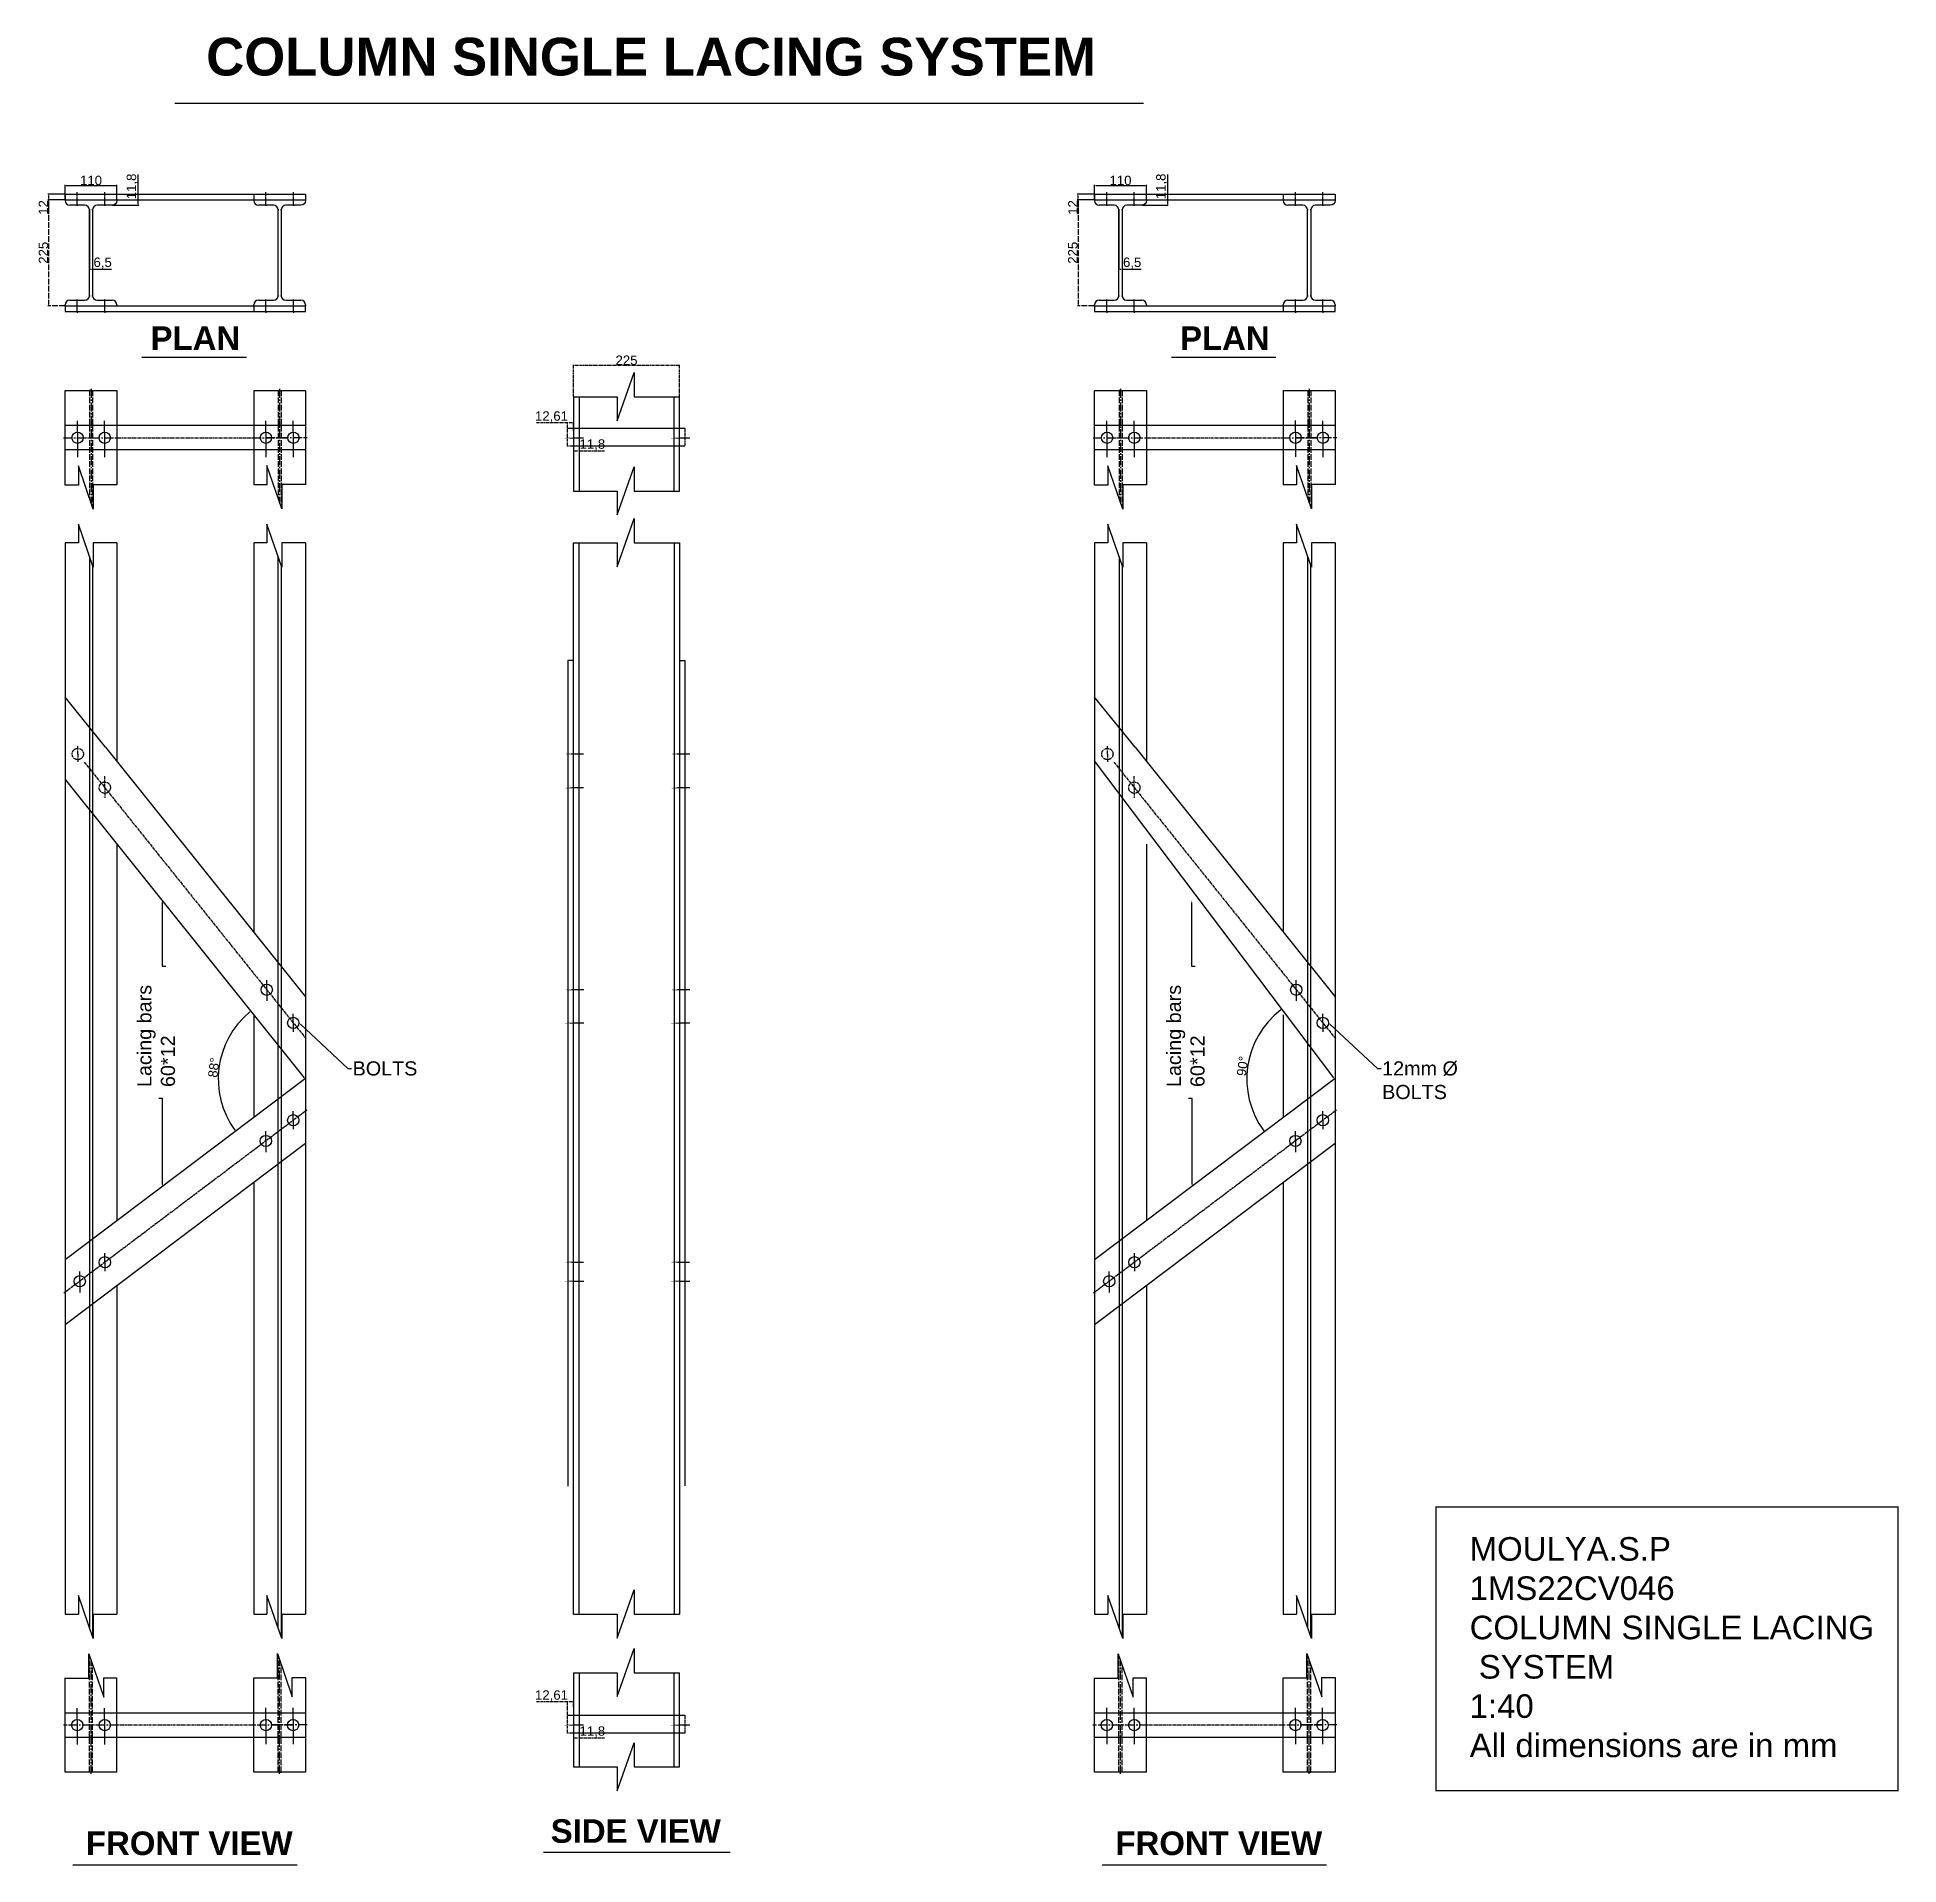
# Model space of a CAD drawing. Header units: millimetres. Extents: x 8616 to 52725, y 6697 to 10698.
# Drawn here: x 21785 to 25734, y 6697 to 10573 of the extents above; entities that cross this region are included whole.
import ezdxf
from ezdxf import colors
from ezdxf.entities.mleader import LeaderData, LeaderLine
from ezdxf.math import Vec2, Vec3

# ---------------------------------------------------------------- set-up
doc = ezdxf.new("R2010")
doc.units = ezdxf.units.MM
for name, pattern in [('ACAD_ISO02W100', [15, 12, -3]), ('CENTER', [50.8, 31.75, -6.35, 6.35, -6.35]), ('CENTER2', [28.575, 19.05, -3.175, 3.175, -3.175])]:
    doc.linetypes.add(name, pattern=pattern)
doc.layers.add('BEAM', color=255, linetype='Continuous')
doc.styles.get("Standard").update_dxf_attribs({"font": 'arial.ttf'})
doc.dimstyles.new('ISO-25', dxfattribs={"dimtxt": 20, "dimasz": 2.5, "dimexe": 1.25, "dimexo": 0.625, "dimtad": 1, "dimtxsty": 'Standard', "dimcen": 2.5, "dimadec": 0, "dimazin": 0, "dimtfac": 1, "dimtmove": 0, "dimatfit": 3, "dimfxl": 1, "dimarcsym": 0})

msp = doc.modelspace()

# ---------------------------------------------------------------- texts
at = {"ltscale": 0.8, "insert": (22143.705, 10572.076), "char_height": 80, "attachment_point": 1}
msp.add_mtext_dynamic_manual_height_columns('{\\fArial|b1|i0|c0|p34;COLUMN SINGLE LACING SYSTEM }', width=3619.00866, gutter_width=12.5, heights=[0], dxfattribs=at)
at = {"ltscale": 0.2, "char_height": 50, "attachment_point": 1}
for s, insert in [('{\\fArial|b1|i0|c0|p34;PLAN}', (22025.695, 9959.999)), ('{\\fArial|b1|i0|c0|p34;PLAN}', (24209.283, 9959.999)), ('{\\fArial|b1|i0|c0|p34;SIDE VIEW}', (22874.481, 6793.405)), ('{\\fArial|b1|i0|c0|p34;FRONT VIEW}', (21888.551, 6767.46)), ('{\\fArial|b1|i0|c0|p34;FRONT VIEW}', (24072.277, 6767.46))]:
    msp.add_mtext_dynamic_manual_height_columns(s, width=732.18672, gutter_width=12.5, heights=[0], dxfattribs=dict(at, insert=insert))
at = {"linetype": 'CENTER', "ltscale": 0.2, "char_height": 30, "attachment_point": 1, "rotation": 90}
for insert in [(21997.511, 8346.493), (24181.237, 8346.493)]:
    msp.add_mtext_dynamic_manual_height_columns('Lacing bars 60*12', width=284.00942, gutter_width=12.5, heights=[0], dxfattribs=dict(at, insert=insert))
at = {"layer": 'BEAM', "color": 18, "lineweight": 0, "true_color": 0x000000, "insert": (24823.58, 7391.859), "char_height": 50, "attachment_point": 1}
msp.add_mtext_dynamic_manual_height_columns('{\\C0;MOULYA.S.P\\P1MS22CV046\\PCOLUMN SINGLE LACING\\P SYSTEM\\P1:40\\PAll dimensions are in mm}', width=2028.33524, gutter_width=50, heights=[0], dxfattribs=at)

# ---------------------------------------------------------------- blocks, each defined once
blk = doc.blocks.new('*D54')
at = {"color": 0, "linetype": 'ACAD_ISO02W100', "lineweight": -2, "transparency": 16777216}
for p, q in [((21843.8, 10228.6), (21808, 10228.6)), ((21809.3, 10226.1), (21809.3, 10006.1)), ((21843.8, 10003.6), (21808, 10003.6))]:
    blk.add_line(p, q, dxfattribs=at)
at = {"color": 0, "linetype": 'ACAD_ISO02W100', "transparency": 16777216}
for points in [[(21808.9, 10226.1), (21809.7, 10226.1), (21809.3, 10228.6)], [(21808.9, 10006.1), (21809.7, 10006.1), (21809.3, 10003.6)]]:
    blk.add_solid(points, dxfattribs=at)
at = {"layer": 'Defpoints', "color": 0, "linetype": 'ACAD_ISO02W100', "transparency": 16777216}
for p in [(21844.4, 10228.6), (21809.3, 10003.6), (21844.4, 10003.6)]:
    blk.add_point(p, dxfattribs=at)
at = {"color": 0, "linetype": 'ACAD_ISO02W100', "transparency": 16777216, "insert": (21798.5, 10116.1), "char_height": 20, "attachment_point": 5, "rotation": 90}
blk.add_mtext('225', dxfattribs=at)
blk = doc.blocks.new('*D55')
at = {"color": 0, "lineweight": -2, "ltscale": 0.2, "transparency": 16777216}
for p, q in [((21844.4, 10229.2), (21844.4, 10259.9)), ((21846.9, 10258.6), (21951.9, 10258.6)), ((21954.4, 10229.2), (21954.4, 10259.9))]:
    blk.add_line(p, q, dxfattribs=at)
at = {"color": 0, "ltscale": 0.2, "transparency": 16777216}
for points in [[(21846.9, 10259), (21846.9, 10258.2), (21844.4, 10258.6)], [(21951.9, 10259), (21951.9, 10258.2), (21954.4, 10258.6)]]:
    blk.add_solid(points, dxfattribs=at)
at = {"layer": 'Defpoints', "color": 0, "ltscale": 0.2, "transparency": 16777216}
for p in [(21844.4, 10228.6), (21954.4, 10258.6), (21954.4, 10228.6)]:
    blk.add_point(p, dxfattribs=at)
at = {"color": 0, "ltscale": 0.2, "transparency": 16777216, "insert": (21899.4, 10269.4), "char_height": 20, "attachment_point": 5}
blk.add_mtext('110', dxfattribs=at)
blk = doc.blocks.new('*D56')
at = {"color": 0, "lineweight": -2, "ltscale": 0.2, "transparency": 16777216}
for p, q in [((21843.8, 10240.4), (21807.8, 10240.4)), ((21843.8, 10228.6), (21807.8, 10228.6)), ((21809.1, 10237.9), (21809.1, 10231.1)), ((21809.1, 10228.6), (21809.1, 10198.3))]:
    blk.add_line(p, q, dxfattribs=at)
at = {"color": 0, "ltscale": 0.2, "transparency": 16777216}
for points in [[(21808.7, 10237.9), (21809.5, 10237.9), (21809.1, 10240.4)], [(21808.7, 10231.1), (21809.5, 10231.1), (21809.1, 10228.6)]]:
    blk.add_solid(points, dxfattribs=at)
at = {"layer": 'Defpoints', "color": 0, "ltscale": 0.2, "transparency": 16777216}
for p in [(21809.1, 10228.6), (21844.4, 10240.4), (21844.4, 10228.6)]:
    blk.add_point(p, dxfattribs=at)
at = {"color": 0, "ltscale": 0.2, "transparency": 16777216, "insert": (21798.4, 10212.2), "char_height": 20, "attachment_point": 5, "rotation": 90}
blk.add_mtext('12', dxfattribs=at)
blk = doc.blocks.new('*D57')
at = {"color": 0, "lineweight": -2, "ltscale": 0.2, "transparency": 16777216}
for p, q in [((21999.6, 10228.6), (21999.6, 10282.4)), ((21945.1, 10228.6), (22000.8, 10228.6)), ((21945.1, 10216.8), (22000.8, 10216.8)), ((21999.6, 10219.3), (21999.6, 10226.1))]:
    blk.add_line(p, q, dxfattribs=at)
at = {"color": 0, "ltscale": 0.2, "transparency": 16777216}
for points in [[(21999.2, 10226.1), (22000, 10226.1), (21999.6, 10228.6)], [(21999.2, 10219.3), (22000, 10219.3), (21999.6, 10216.8)]]:
    blk.add_solid(points, dxfattribs=at)
at = {"layer": 'Defpoints', "color": 0, "ltscale": 0.2, "transparency": 16777216}
for p in [(21944.4, 10228.6), (21999.6, 10228.6), (21944.4, 10216.8)]:
    blk.add_point(p, dxfattribs=at)
at = {"color": 0, "ltscale": 0.2, "transparency": 16777216, "insert": (21986.9, 10256.8), "char_height": 20, "attachment_point": 5, "rotation": 90}
blk.add_mtext('11,8', dxfattribs=at)
blk = doc.blocks.new('*D58')
at = {"color": 0, "lineweight": -2, "ltscale": 0.2, "transparency": 16777216}
for p, q in [((21896.2, 10206.2), (21896.2, 10080.2)), ((21902.7, 10206.2), (21902.7, 10080.2)), ((21898.7, 10081.4), (21900.2, 10081.4)), ((21902.7, 10081.4), (21943.1, 10081.4))]:
    blk.add_line(p, q, dxfattribs=at)
at = {"color": 0, "ltscale": 0.2, "transparency": 16777216}
for points in [[(21898.7, 10081.9), (21898.7, 10081), (21896.2, 10081.4)], [(21900.2, 10081.9), (21900.2, 10081), (21902.7, 10081.4)]]:
    blk.add_solid(points, dxfattribs=at)
at = {"layer": 'Defpoints', "color": 0, "ltscale": 0.2, "transparency": 16777216}
for p in [(21896.2, 10206.8), (21902.7, 10206.8), (21902.7, 10081.4)]:
    blk.add_point(p, dxfattribs=at)
at = {"color": 0, "ltscale": 0.2, "transparency": 16777216, "insert": (21924.1, 10094.1), "char_height": 20, "attachment_point": 5}
blk.add_mtext('6,5', dxfattribs=at)
blk = doc.blocks.new('*U59')
at = {"color": 0, "linetype": 'CENTER2', "transparency": 16777216}
blk.add_line((0, 103.5), (0, -136.8), dxfattribs=at)
blk = doc.blocks.new('*U60')
at = {"color": 0, "linetype": 'CENTER2', "transparency": 16777216}
blk.add_line((0, 103.7), (0, -137.6), dxfattribs=at)
blk = doc.blocks.new('*U61')
at = {"color": 0, "linetype": 'CENTER2', "transparency": 16777216}
blk.add_line((-38, 0), (38, 0), dxfattribs=at)
blk = doc.blocks.new('*U62')
at = {"color": 0, "linetype": 'CENTER2', "transparency": 16777216}
blk.add_line((-43.6, 0), (43.6, 0), dxfattribs=at)
blk = doc.blocks.new('*U63')
at = {"color": 0, "linetype": 'CENTER2', "transparency": 16777216}
blk.add_line((-38, 0), (38, 0), dxfattribs=at)
blk = doc.blocks.new('*U64')
at = {"color": 0, "linetype": 'CENTER2', "transparency": 16777216}
blk.add_line((-43.6, 0), (43.6, 0), dxfattribs=at)
blk = doc.blocks.new('*D65')
at = {"color": 0, "lineweight": -2, "ltscale": 0.2, "transparency": 16777216}
blk.add_arc((22353.3, 8363.6), 184.1, 129.4847, 216.222, dxfattribs=at)
at = {"color": 0, "ltscale": 0.2, "transparency": 16777216}
for points in [[(22236, 8506), (22236.5, 8505.4), (22238.2, 8507.3)], [(22205.1, 8255), (22204.5, 8254.5), (22206.3, 8252.8)]]:
    blk.add_solid(points, dxfattribs=at)
at = {"layer": 'Defpoints', "color": 0, "ltscale": 0.2, "transparency": 16777216}
for p in [(21844.4, 8998.6), (22182.5, 8432.1), (22351.5, 8365.9), (22354.4, 8364.4), (21844.4, 7980.1)]:
    blk.add_point(p, dxfattribs=at)
at = {"color": 0, "ltscale": 0.2, "transparency": 16777216, "insert": (22159.9, 8387.8), "char_height": 20, "attachment_point": 5, "rotation": 82.8533}
blk.add_mtext('88°', dxfattribs=at)
blk = doc.blocks.new('*U66')
at = {"color": 0, "linetype": 'CENTER2', "ltscale": 0.2, "transparency": 16777216}
blk.add_line((257.8, 194.3), (-257.8, -194.3), dxfattribs=at)
blk = doc.blocks.new('*U67')
at = {"color": 0, "linetype": 'CENTER2', "ltscale": 0.3, "transparency": 16777216}
blk.add_line((-235, 293.2), (235, -293.2), dxfattribs=at)
blk = doc.blocks.new('*U72')
at = {"color": 0, "linetype": 'CENTER2', "transparency": 16777216}
blk.add_line((0, -103.5), (0, 136.8), dxfattribs=at)
blk = doc.blocks.new('*U73')
at = {"color": 0, "linetype": 'CENTER2', "transparency": 16777216}
blk.add_line((0, -103.7), (0, 137.6), dxfattribs=at)
blk = doc.blocks.new('*U68')
at = {"color": 0, "linetype": 'CENTER2', "transparency": 16777216}
blk.add_line((38, 0), (-38, 0), dxfattribs=at)
blk = doc.blocks.new('*U69')
at = {"color": 0, "linetype": 'CENTER2', "transparency": 16777216}
blk.add_line((43.6, 0), (-43.6, 0), dxfattribs=at)
blk = doc.blocks.new('*U70')
at = {"color": 0, "linetype": 'CENTER2', "transparency": 16777216}
blk.add_line((38, 0), (-38, 0), dxfattribs=at)
blk = doc.blocks.new('*U71')
at = {"color": 0, "linetype": 'CENTER2', "transparency": 16777216}
blk.add_line((43.6, 0), (-43.6, 0), dxfattribs=at)
blk = doc.blocks.new('*U78')
at = {"color": 0, "linetype": 'CENTER2', "transparency": 16777216}
blk.add_line((0, 103.5), (0, -136.8), dxfattribs=at)
blk = doc.blocks.new('*U79')
at = {"color": 0, "linetype": 'CENTER2', "transparency": 16777216}
blk.add_line((0, 103.7), (0, -137.6), dxfattribs=at)
blk = doc.blocks.new('*U74')
at = {"color": 0, "linetype": 'CENTER2', "transparency": 16777216}
blk.add_line((-38, 0), (38, 0), dxfattribs=at)
blk = doc.blocks.new('*U75')
at = {"color": 0, "linetype": 'CENTER2', "transparency": 16777216}
blk.add_line((-43.6, 0), (43.6, 0), dxfattribs=at)
blk = doc.blocks.new('*U76')
at = {"color": 0, "linetype": 'CENTER2', "transparency": 16777216}
blk.add_line((-38, 0), (38, 0), dxfattribs=at)
blk = doc.blocks.new('*U77')
at = {"color": 0, "linetype": 'CENTER2', "transparency": 16777216}
blk.add_line((-43.6, 0), (43.6, 0), dxfattribs=at)
blk = doc.blocks.new('*U80')
at = {"color": 0, "linetype": 'CENTER2', "ltscale": 0.2, "transparency": 16777216}
blk.add_line((257.8, 194.3), (-257.8, -194.3), dxfattribs=at)
blk = doc.blocks.new('*U81')
at = {"color": 0, "linetype": 'CENTER2', "ltscale": 0.3, "transparency": 16777216}
blk.add_line((-235, 293.2), (235, -293.2), dxfattribs=at)
blk = doc.blocks.new('*U86')
at = {"color": 0, "linetype": 'CENTER2', "transparency": 16777216}
blk.add_line((0, -103.5), (0, 136.8), dxfattribs=at)
blk = doc.blocks.new('*U87')
at = {"color": 0, "linetype": 'CENTER2', "transparency": 16777216}
blk.add_line((0, -103.7), (0, 137.6), dxfattribs=at)
blk = doc.blocks.new('*U82')
at = {"color": 0, "linetype": 'CENTER2', "transparency": 16777216}
blk.add_line((38, 0), (-38, 0), dxfattribs=at)
blk = doc.blocks.new('*U83')
at = {"color": 0, "linetype": 'CENTER2', "transparency": 16777216}
blk.add_line((43.6, 0), (-43.6, 0), dxfattribs=at)
blk = doc.blocks.new('*U84')
at = {"color": 0, "linetype": 'CENTER2', "transparency": 16777216}
blk.add_line((38, 0), (-38, 0), dxfattribs=at)
blk = doc.blocks.new('*U85')
at = {"color": 0, "linetype": 'CENTER2', "transparency": 16777216}
blk.add_line((43.6, 0), (-43.6, 0), dxfattribs=at)
blk = doc.blocks.new('*D90')
at = {"color": 0, "linetype": 'ACAD_ISO02W100', "lineweight": -2, "transparency": 16777216}
for p, q in [((24027.4, 10228.6), (23991.6, 10228.6)), ((23992.9, 10226.1), (23992.9, 10006.1)), ((24027.4, 10003.6), (23991.6, 10003.6))]:
    blk.add_line(p, q, dxfattribs=at)
at = {"color": 0, "linetype": 'ACAD_ISO02W100', "transparency": 16777216}
for points in [[(23992.5, 10226.1), (23993.3, 10226.1), (23992.9, 10228.6)], [(23992.5, 10006.1), (23993.3, 10006.1), (23992.9, 10003.6)]]:
    blk.add_solid(points, dxfattribs=at)
at = {"layer": 'Defpoints', "color": 0, "linetype": 'ACAD_ISO02W100', "transparency": 16777216}
for p in [(24028, 10228.6), (23992.9, 10003.6), (24028, 10003.6)]:
    blk.add_point(p, dxfattribs=at)
at = {"color": 0, "linetype": 'ACAD_ISO02W100', "transparency": 16777216, "insert": (23982, 10116.1), "char_height": 20, "attachment_point": 5, "rotation": 90}
blk.add_mtext('225', dxfattribs=at)
blk = doc.blocks.new('*D91')
at = {"color": 0, "lineweight": -2, "ltscale": 0.2, "transparency": 16777216}
for p, q in [((24028, 10229.2), (24028, 10259.9)), ((24030.5, 10258.6), (24135.5, 10258.6)), ((24138, 10229.2), (24138, 10259.9))]:
    blk.add_line(p, q, dxfattribs=at)
at = {"color": 0, "ltscale": 0.2, "transparency": 16777216}
for points in [[(24030.5, 10259), (24030.5, 10258.2), (24028, 10258.6)], [(24135.5, 10259), (24135.5, 10258.2), (24138, 10258.6)]]:
    blk.add_solid(points, dxfattribs=at)
at = {"layer": 'Defpoints', "color": 0, "ltscale": 0.2, "transparency": 16777216}
for p in [(24028, 10228.6), (24138, 10258.6), (24138, 10228.6)]:
    blk.add_point(p, dxfattribs=at)
at = {"color": 0, "ltscale": 0.2, "transparency": 16777216, "insert": (24083, 10269.4), "char_height": 20, "attachment_point": 5}
blk.add_mtext('110', dxfattribs=at)
blk = doc.blocks.new('*D92')
at = {"color": 0, "lineweight": -2, "ltscale": 0.2, "transparency": 16777216}
for p, q in [((24027.4, 10240.4), (23991.4, 10240.4)), ((24027.4, 10228.6), (23991.4, 10228.6)), ((23992.7, 10237.9), (23992.7, 10231.1)), ((23992.7, 10228.6), (23992.7, 10198.3))]:
    blk.add_line(p, q, dxfattribs=at)
at = {"color": 0, "ltscale": 0.2, "transparency": 16777216}
for points in [[(23992.3, 10237.9), (23993.1, 10237.9), (23992.7, 10240.4)], [(23992.3, 10231.1), (23993.1, 10231.1), (23992.7, 10228.6)]]:
    blk.add_solid(points, dxfattribs=at)
at = {"layer": 'Defpoints', "color": 0, "ltscale": 0.2, "transparency": 16777216}
for p in [(23992.7, 10228.6), (24028, 10240.4), (24028, 10228.6)]:
    blk.add_point(p, dxfattribs=at)
at = {"color": 0, "ltscale": 0.2, "transparency": 16777216, "insert": (23982, 10212.2), "char_height": 20, "attachment_point": 5, "rotation": 90}
blk.add_mtext('12', dxfattribs=at)
blk = doc.blocks.new('*D88')
at = {"color": 0, "lineweight": -2, "ltscale": 0.2, "transparency": 16777216}
for p, q in [((24183.2, 10228.6), (24183.2, 10282.4)), ((24128.6, 10228.6), (24184.4, 10228.6)), ((24128.6, 10216.8), (24184.4, 10216.8)), ((24183.2, 10219.3), (24183.2, 10226.1))]:
    blk.add_line(p, q, dxfattribs=at)
at = {"color": 0, "ltscale": 0.2, "transparency": 16777216}
for points in [[(24182.7, 10226.1), (24183.6, 10226.1), (24183.2, 10228.6)], [(24182.7, 10219.3), (24183.6, 10219.3), (24183.2, 10216.8)]]:
    blk.add_solid(points, dxfattribs=at)
at = {"layer": 'Defpoints', "color": 0, "ltscale": 0.2, "transparency": 16777216}
for p in [(24128, 10228.6), (24183.2, 10228.6), (24128, 10216.8)]:
    blk.add_point(p, dxfattribs=at)
at = {"color": 0, "ltscale": 0.2, "transparency": 16777216, "insert": (24170.5, 10256.8), "char_height": 20, "attachment_point": 5, "rotation": 90}
blk.add_mtext('11,8', dxfattribs=at)
blk = doc.blocks.new('*D89')
at = {"color": 0, "lineweight": -2, "ltscale": 0.2, "transparency": 16777216}
for p, q in [((24079.8, 10206.2), (24079.8, 10080.2)), ((24086.3, 10206.2), (24086.3, 10080.2)), ((24082.3, 10081.4), (24083.8, 10081.4)), ((24086.3, 10081.4), (24126.7, 10081.4))]:
    blk.add_line(p, q, dxfattribs=at)
at = {"color": 0, "ltscale": 0.2, "transparency": 16777216}
for points in [[(24082.3, 10081.9), (24082.3, 10081), (24079.8, 10081.4)], [(24083.8, 10081.9), (24083.8, 10081), (24086.3, 10081.4)]]:
    blk.add_solid(points, dxfattribs=at)
at = {"layer": 'Defpoints', "color": 0, "ltscale": 0.2, "transparency": 16777216}
for p in [(24079.8, 10206.8), (24086.3, 10206.8), (24086.3, 10081.4)]:
    blk.add_point(p, dxfattribs=at)
at = {"color": 0, "ltscale": 0.2, "transparency": 16777216, "insert": (24107.7, 10094.1), "char_height": 20, "attachment_point": 5}
blk.add_mtext('6,5', dxfattribs=at)
blk = doc.blocks.new('*D93')
at = {"color": 0, "lineweight": -2, "ltscale": 0.2, "transparency": 16777216}
blk.add_arc((24537, 8363.5), 186.1, 127.7699, 216.2301, dxfattribs=at)
at = {"color": 0, "ltscale": 0.2, "transparency": 16777216}
for points in [[(24422.8, 8510.9), (24423.3, 8510.3), (24425, 8512.1)], [(24387.2, 8253.8), (24386.6, 8253.3), (24388.4, 8251.6)]]:
    blk.add_solid(points, dxfattribs=at)
at = {"layer": 'Defpoints', "color": 0, "ltscale": 0.2, "transparency": 16777216}
for p in [(24028.2, 9038.8), (24365.7, 8436.2), (24535.2, 8365.9), (24538.2, 8364.4), (24028.2, 7980.1)]:
    blk.add_point(p, dxfattribs=at)
at = {"color": 0, "ltscale": 0.2, "transparency": 16777216, "insert": (24342, 8390.9), "char_height": 20, "attachment_point": 5, "rotation": 82}
blk.add_mtext('90°', dxfattribs=at)
blk = doc.blocks.new('*D94')
at = {"color": 0, "linetype": 'CENTER', "lineweight": -2, "ltscale": 0.2, "transparency": 16777216}
for p, q in [((22922.7, 7013.9), (22922.7, 6964.8)), ((22934.5, 7013.9), (22934.5, 6964.8)), ((22925.2, 6966), (22932, 6966)), ((22934.5, 6966), (22988.4, 6966))]:
    blk.add_line(p, q, dxfattribs=at)
at = {"color": 0, "linetype": 'CENTER', "ltscale": 0.2, "transparency": 16777216}
for points in [[(22925.2, 6966.4), (22925.2, 6965.6), (22922.7, 6966)], [(22932, 6966.4), (22932, 6965.6), (22934.5, 6966)]]:
    blk.add_solid(points, dxfattribs=at)
at = {"layer": 'Defpoints', "color": 0, "linetype": 'CENTER', "ltscale": 0.2, "transparency": 16777216}
for p in [(22922.7, 7014.5), (22934.5, 7014.5), (22934.5, 6966)]:
    blk.add_point(p, dxfattribs=at)
at = {"color": 0, "linetype": 'CENTER', "ltscale": 0.2, "transparency": 16777216, "insert": (22962.7, 6978.7), "char_height": 20, "attachment_point": 5}
blk.add_mtext('11,8', dxfattribs=at)
blk = doc.blocks.new('*D95')
at = {"color": 0, "linetype": 'CENTER', "lineweight": -2, "ltscale": 0.2, "transparency": 16777216}
for p, q in [((22910.1, 7042.4), (22844.6, 7042.4)), ((22910.1, 7015.1), (22910.1, 7043.6)), ((22920.2, 7042.4), (22912.6, 7042.4)), ((22922.7, 7032), (22922.7, 7043.6))]:
    blk.add_line(p, q, dxfattribs=at)
at = {"color": 0, "linetype": 'CENTER', "ltscale": 0.2, "transparency": 16777216}
for points in [[(22912.6, 7042.8), (22912.6, 7042), (22910.1, 7042.4)], [(22920.2, 7042.8), (22920.2, 7042), (22922.7, 7042.4)]]:
    blk.add_solid(points, dxfattribs=at)
at = {"layer": 'Defpoints', "color": 0, "linetype": 'CENTER', "ltscale": 0.2, "transparency": 16777216}
for p in [(22910.1, 7042.4), (22922.7, 7031.3), (22910.1, 7014.5)]:
    blk.add_point(p, dxfattribs=at)
at = {"color": 0, "linetype": 'CENTER', "ltscale": 0.2, "transparency": 16777216, "insert": (22876.1, 7055), "char_height": 20, "attachment_point": 5}
blk.add_mtext('12,61', dxfattribs=at)
blk = doc.blocks.new('*D96')
at = {"color": 0, "linetype": 'CENTER', "lineweight": -2, "ltscale": 0.2, "transparency": 16777216}
for p, q in [((22922.7, 9743.7), (22922.7, 9694.6)), ((22934.5, 9743.7), (22934.5, 9694.6)), ((22925.2, 9695.8), (22932, 9695.8)), ((22934.5, 9695.8), (22988.4, 9695.8))]:
    blk.add_line(p, q, dxfattribs=at)
at = {"color": 0, "linetype": 'CENTER', "ltscale": 0.2, "transparency": 16777216}
for points in [[(22925.2, 9696.3), (22925.2, 9695.4), (22922.7, 9695.8)], [(22932, 9696.3), (22932, 9695.4), (22934.5, 9695.8)]]:
    blk.add_solid(points, dxfattribs=at)
at = {"layer": 'Defpoints', "color": 0, "linetype": 'CENTER', "ltscale": 0.2, "transparency": 16777216}
for p in [(22922.7, 9744.3), (22934.5, 9744.3), (22934.5, 9695.8)]:
    blk.add_point(p, dxfattribs=at)
at = {"color": 0, "linetype": 'CENTER', "ltscale": 0.2, "transparency": 16777216, "insert": (22962.7, 9708.5), "char_height": 20, "attachment_point": 5}
blk.add_mtext('11,8', dxfattribs=at)
blk = doc.blocks.new('*D97')
at = {"color": 0, "linetype": 'CENTER', "lineweight": -2, "ltscale": 0.2, "transparency": 16777216}
for p, q in [((22910.1, 9755.3), (22844.6, 9755.3)), ((22910.1, 9744.9), (22910.1, 9756.6)), ((22920.2, 9755.3), (22912.6, 9755.3)), ((22922.7, 9738.2), (22922.7, 9756.6))]:
    blk.add_line(p, q, dxfattribs=at)
at = {"color": 0, "linetype": 'CENTER', "ltscale": 0.2, "transparency": 16777216}
for points in [[(22912.6, 9755.8), (22912.6, 9754.9), (22910.1, 9755.3)], [(22920.2, 9755.8), (22920.2, 9754.9), (22922.7, 9755.3)]]:
    blk.add_solid(points, dxfattribs=at)
at = {"layer": 'Defpoints', "color": 0, "linetype": 'CENTER', "ltscale": 0.2, "transparency": 16777216}
for p in [(22910.1, 9755.3), (22910.1, 9744.3), (22922.7, 9737.6)]:
    blk.add_point(p, dxfattribs=at)
at = {"color": 0, "linetype": 'CENTER', "ltscale": 0.2, "transparency": 16777216, "insert": (22876.1, 9768), "char_height": 20, "attachment_point": 5}
blk.add_mtext('12,61', dxfattribs=at)
blk = doc.blocks.new('*D98')
at = {"color": 0, "linetype": 'CENTER', "lineweight": -2, "ltscale": 0.2, "transparency": 16777216}
for p, q in [((22922.7, 9811.2), (22922.7, 9878.4)), ((23145.2, 9877.2), (22925.2, 9877.2)), ((23147.7, 9811.2), (23147.7, 9878.4))]:
    blk.add_line(p, q, dxfattribs=at)
at = {"color": 0, "linetype": 'CENTER', "ltscale": 0.2, "transparency": 16777216}
for points in [[(22925.2, 9877.6), (22925.2, 9876.7), (22922.7, 9877.2)], [(23145.2, 9877.6), (23145.2, 9876.7), (23147.7, 9877.2)]]:
    blk.add_solid(points, dxfattribs=at)
at = {"layer": 'Defpoints', "color": 0, "linetype": 'CENTER', "ltscale": 0.2, "transparency": 16777216}
for p in [(22922.7, 9877.2), (22922.7, 9810.5), (23147.7, 9810.5)]:
    blk.add_point(p, dxfattribs=at)
at = {"color": 0, "linetype": 'CENTER', "ltscale": 0.2, "transparency": 16777216, "insert": (23035.2, 9888), "char_height": 20, "attachment_point": 5}
blk.add_mtext('225', dxfattribs=at)

# ---------------------------------------------------------------- dimensions: what is measured, and where the dimension line sits
at = {"ltscale": 0.2}
for base, p1, p2, picture, middle in [((21954.43, 10258.607), (21844.43, 10228.582), (21954.43, 10228.582), '*D55', (21899.43, 10269.444)), ((24138.019, 10258.607), (24028.019, 10228.582), (24138.019, 10228.582), '*D91', (24083.019, 10269.444)), ((21902.68, 10081.448), (21896.18, 10206.782), (21902.68, 10206.782), '*D58', (21924.141, 10094.092)), ((24086.269, 10081.448), (24079.769, 10206.782), (24086.269, 10206.782), '*D89', (24107.73, 10094.092))]:
    dim = msp.add_linear_dim(base=base, p1=p1, p2=p2, dimstyle='ISO-25', dxfattribs=at)
    dim.commit()
    dim.dimension.update_dxf_attribs({"geometry": picture, "text_midpoint": middle})
for base, p1, p2, picture, middle in [((21999.578, 10228.582), (21944.43, 10216.782), (21944.43, 10228.582), '*D57', (21986.934, 10256.762)), ((24183.167, 10228.582), (24128.019, 10216.782), (24128.019, 10228.582), '*D88', (24170.522, 10256.762))]:
    dim = msp.add_linear_dim(base=base, p1=p1, p2=p2, angle=90, dimstyle='ISO-25', dxfattribs=at)
    dim.commit()
    dim.dimension.update_dxf_attribs({"geometry": picture, "text_midpoint": middle})
for base, p1, p2, picture, middle in [((21809.089, 10228.582), (21844.43, 10240.382), (21844.43, 10228.582), '*D56', (21798.423, 10212.176)), ((23992.678, 10228.582), (24028.019, 10240.382), (24028.019, 10228.582), '*D92', (23982.012, 10212.176))]:
    dim = msp.add_linear_dim(base=base, p1=p1, p2=p2, angle=90, text='12', dimstyle='ISO-25', dxfattribs=at)
    dim.commit()
    dim.dimension.update_dxf_attribs({"geometry": picture, "text_midpoint": middle})
at = {"linetype": 'ACAD_ISO02W100'}
for base, p1, p2, picture, middle in [((21809.297, 10003.582), (21844.43, 10228.582), (21844.43, 10003.582), '*D54', (21798.461, 10116.082)), ((23992.886, 10003.582), (24028.019, 10228.582), (24028.019, 10003.582), '*D90', (23982.049, 10116.082))]:
    dim = msp.add_linear_dim(base=base, p1=p1, p2=p2, angle=90, dimstyle='ISO-25', dxfattribs=at)
    dim.commit()
    dim.dimension.update_dxf_attribs({"geometry": picture, "text_midpoint": middle})
at = {"linetype": 'CENTER', "ltscale": 0.2}
for base, p1, p2, picture, middle in [((22922.75, 9877.157), (23147.75, 9810.533), (22922.75, 9810.533), '*D98', (23035.25, 9887.994)), ((22910.143, 9755.344), (22922.75, 9737.625), (22910.143, 9744.306), '*D97', (22876.145, 9767.988)), ((22934.55, 9695.846), (22922.75, 9744.306), (22934.55, 9744.306), '*D96', (22962.729, 9708.491)), ((22910.143, 7042.385), (22922.75, 7031.347), (22910.143, 7014.48), '*D95', (22876.145, 7055.029)), ((22934.55, 6966.02), (22922.75, 7014.48), (22934.55, 7014.48), '*D94', (22962.729, 6978.664))]:
    dim = msp.add_linear_dim(base=base, p1=p1, p2=p2, dimstyle='ISO-25', dxfattribs=at)
    dim.commit()
    dim.dimension.update_dxf_attribs({"geometry": picture, "text_midpoint": middle})
at = {"ltscale": 0.2}
for base, line1, line2, picture, middle in [((24365.72, 8436.222), ((24535.205, 8365.884), (24028.157, 9038.761)), ((24538.157, 8364.41), (24028.157, 7980.097)), '*D93', (24342.009, 8390.927)), ((22182.455, 8432.138), ((22354.43, 8364.41), (21844.43, 7980.097)), ((21844.43, 8998.633), (22351.479, 8365.884)), '*D65', (22159.892, 8387.832))]:
    dim = msp.add_angular_dim_2l(base=base, line1=line1, line2=line2, dimstyle='ISO-25', dxfattribs=at)
    dim.commit()
    dim.dimension.update_dxf_attribs({"geometry": picture, "text_midpoint": middle})

# ---------------------------------------------------------------- linework, layer by layer
at = {"ltscale": 0.8}
msp.add_line((22077.123, 10433.629), (24132.109, 10433.629), dxfattribs=at)
at = {"ltscale": 0.2}
for p, q in [((21844.43, 10240.382), (22354.568, 10240.382)), ((21844.43, 10240.382), (21844.43, 10228.582)), ((21844.43, 10228.582), (22354.568, 10228.582)), ((21844.43, 10228.582), (21844.43, 10228.582)), ((21844.43, 10228.582), (21844.43, 10226.782)), ((21954.43, 10228.582), (21954.43, 10228.582)), ((22244.568, 10240.382), (22244.568, 10228.582)), ((22244.568, 10228.582), (22244.568, 10228.582)), ((22244.568, 10228.582), (22244.568, 10226.782)), ((22354.568, 10240.382), (22354.568, 10228.582)), ((22354.568, 10228.582), (22354.568, 10228.582)), ((24028.019, 10240.382), (24538.157, 10240.382)), ((24028.019, 10240.382), (24028.019, 10228.582)), ((24028.019, 10228.582), (24538.157, 10228.582)), ((24028.019, 10228.582), (24028.019, 10228.582)), ((24028.019, 10228.582), (24028.019, 10226.782)), ((24138.019, 10228.582), (24138.019, 10228.582)), ((24428.157, 10240.382), (24428.157, 10228.582)), ((24428.157, 10228.582), (24428.157, 10228.582)), ((24428.157, 10228.582), (24428.157, 10226.782)), ((24538.157, 10240.382), (24538.157, 10228.582)), ((24538.157, 10228.582), (24538.157, 10228.582)), ((21844.43, 10003.582), (21844.43, 10005.382)), ((21844.43, 10003.582), (22354.568, 10003.582)), ((21844.43, 10003.582), (21844.43, 9991.782)), ((21844.43, 9991.782), (22354.568, 9991.782)), ((21954.43, 10005.382), (21954.43, 10003.582)), ((22244.568, 10003.582), (22244.568, 10005.382)), ((22244.568, 10003.582), (22244.568, 9991.782)), ((22354.568, 10005.382), (22354.568, 10003.582)), ((22354.568, 10003.582), (22354.568, 10003.582)), ((22354.568, 9991.782), (22354.568, 10003.582)), ((24028.019, 10003.582), (24028.019, 10005.382)), ((24028.019, 10003.582), (24538.157, 10003.582)), ((24028.019, 10003.582), (24028.019, 9991.782)), ((24028.019, 9991.782), (24538.157, 9991.782)), ((24138.019, 10005.382), (24138.019, 10003.582)), ((24428.157, 10003.582), (24428.157, 10005.382)), ((24428.157, 10003.582), (24428.157, 9991.782)), ((24538.157, 10005.382), (24538.157, 10003.582)), ((24538.157, 10003.582), (24538.157, 10003.582)), ((24538.157, 9991.782), (24538.157, 10003.582)), ((22007.401, 9894.838), (22229.153, 9894.838)), ((24190.99, 9894.838), (24412.742, 9894.838)), ((23015.66, 9759.939), (23051.472, 9862.034)), ((23051.472, 9862.034), (23051.472, 9810.533)), ((21844.43, 9823.813), (21954.43, 9823.813)), ((21844.43, 9622.99), (21844.43, 9823.813)), ((21899.43, 9823.813), (21896.18, 9823.813)), ((21954.43, 9823.813), (21954.43, 9623.813)), ((22244.43, 9823.813), (22244.43, 9623.813)), ((22244.43, 9823.813), (22354.43, 9823.813)), ((22354.43, 9823.813), (22354.43, 9623.813)), ((22922.75, 9810.533), (23015.66, 9810.533)), ((22922.75, 9810.533), (22922.75, 9610.533)), ((22934.55, 9810.533), (22934.55, 9610.533)), ((23015.66, 9810.533), (23015.66, 9759.939)), ((23051.472, 9810.533), (23147.75, 9810.533)), ((23135.95, 9610.533), (23135.95, 9810.533)), ((23147.75, 9610.533), (23147.75, 9810.533)), ((24028.157, 9823.813), (24138.157, 9823.813)), ((24028.157, 9622.99), (24028.157, 9823.813)), ((24083.157, 9823.813), (24079.907, 9823.813)), ((24138.157, 9823.813), (24138.157, 9623.813)), ((24428.157, 9823.813), (24428.157, 9623.813)), ((24428.157, 9823.813), (24538.157, 9823.813)), ((24538.157, 9823.813), (24538.157, 9623.813)), ((21870.379, 9735.8), (21870.379, 9759.897)), ((21928.036, 9735.8), (21928.036, 9759.897)), ((22269.933, 9735.8), (22269.933, 9759.897)), ((22328.184, 9735.813), (22328.184, 9759.911)), ((24054.105, 9735.8), (24054.105, 9759.897)), ((24111.839, 9735.8), (24111.839, 9759.897)), ((24454.105, 9736.212), (24454.105, 9760.309)), ((24511.91, 9735.813), (24511.91, 9759.911)), ((21844.43, 9750.438), (22354.43, 9750.438)), ((21870.379, 9735.8), (21870.379, 9682.723)), ((21928.036, 9735.8), (21928.036, 9682.723)), ((22269.933, 9735.8), (22269.933, 9682.723)), ((22328.184, 9735.813), (22328.184, 9682.736)), ((24028.157, 9750.438), (24538.157, 9750.438)), ((24054.105, 9735.8), (24054.105, 9682.723)), ((24111.839, 9735.8), (24111.839, 9682.723)), ((24454.105, 9736.212), (24454.105, 9683.134)), ((24511.91, 9735.813), (24511.91, 9682.736)), ((21844.43, 9698.76), (22354.43, 9698.76)), ((24028.157, 9698.76), (24538.157, 9698.76)), ((21904.219, 9572.154), (21872.528, 9663.825)), ((21872.528, 9663.825), (21872.528, 9622.99)), ((22304.219, 9572.977), (22272.528, 9664.649)), ((22272.528, 9664.649), (22272.528, 9623.813)), ((23015.66, 9559.939), (23051.472, 9662.034)), ((23051.472, 9662.034), (23051.472, 9610.533)), ((24087.946, 9572.154), (24056.255, 9663.825)), ((24056.255, 9663.825), (24056.255, 9622.99)), ((24487.946, 9572.977), (24456.255, 9664.649)), ((24456.255, 9664.649), (24456.255, 9623.813)), ((21872.528, 9622.99), (21844.43, 9622.99)), ((21954.43, 9623.813), (21904.219, 9623.813)), ((21904.219, 9623.813), (21904.219, 9572.154)), ((22272.528, 9623.813), (22244.43, 9623.813)), ((22354.43, 9624.637), (22304.219, 9624.637)), ((22304.219, 9624.637), (22304.219, 9572.977)), ((22922.75, 9610.533), (23015.66, 9610.533)), ((23015.66, 9610.533), (23015.66, 9559.939)), ((23051.472, 9610.533), (23147.75, 9610.533)), ((24056.255, 9622.99), (24028.157, 9622.99)), ((24138.157, 9623.813), (24087.946, 9623.813)), ((24087.946, 9623.813), (24087.946, 9572.154)), ((24456.255, 9623.813), (24428.157, 9623.813)), ((24538.157, 9624.637), (24487.946, 9624.637)), ((24487.946, 9624.637), (24487.946, 9572.977)), ((21904.219, 9448.948), (21872.528, 9540.619)), ((21872.528, 9540.619), (21872.528, 9500.607)), ((22304.219, 9448.948), (22272.528, 9540.619)), ((22272.528, 9540.619), (22272.528, 9500.607)), ((23015.66, 9450.013), (23051.472, 9552.107)), ((23051.472, 9552.107), (23051.472, 9500.607)), ((24087.946, 9448.948), (24056.255, 9540.619)), ((24056.255, 9540.619), (24056.255, 9500.607)), ((24487.946, 9448.948), (24456.255, 9540.619)), ((24456.255, 9540.619), (24456.255, 9500.607)), ((21844.43, 9500.607), (21844.43, 7228.212)), ((21872.528, 9500.607), (21844.43, 9500.607)), ((21954.43, 9500.607), (21904.219, 9500.607)), ((21904.219, 9500.607), (21904.219, 9448.948)), ((21954.43, 9500.607), (21954.43, 9165.104)), ((22244.43, 9500.607), (22244.43, 8719.899)), ((22272.528, 9500.607), (22244.43, 9500.607)), ((22354.43, 9500.607), (22304.219, 9500.607)), ((22304.219, 9500.607), (22304.219, 9448.948)), ((22354.43, 9500.607), (22354.43, 7228.212)), ((22922.75, 7228.212), (22922.75, 9500.607)), ((22922.75, 9500.607), (23015.66, 9500.607)), ((22934.55, 7228.212), (22934.55, 9500.607)), ((23015.66, 9500.607), (23015.66, 9450.013)), ((23051.472, 9500.607), (23147.75, 9500.607)), ((23135.95, 9500.607), (23135.95, 7228.212)), ((23147.75, 9500.607), (23147.75, 7228.212)), ((24028.157, 9500.607), (24028.157, 7228.212)), ((24056.255, 9500.607), (24028.157, 9500.607)), ((24138.157, 9500.607), (24087.946, 9500.607)), ((24087.946, 9500.607), (24087.946, 9448.948)), ((24138.157, 9500.607), (24138.157, 9165.104)), ((24428.157, 9500.607), (24428.157, 8719.899)), ((24456.255, 9500.607), (24428.157, 9500.607)), ((24538.157, 9500.607), (24487.946, 9500.607)), ((24487.946, 9500.607), (24487.946, 9448.948)), ((24538.157, 9500.607), (24538.157, 7228.212)), ((22922.75, 9251.476), (22910.75, 9251.476)), ((22910.75, 9251.476), (22910.75, 9239.476)), ((22910.75, 9239.476), (22910.75, 7499.863)), ((23159.75, 9250.852), (23147.75, 9250.852)), ((23159.75, 7500.555), (23159.75, 9250.852)), ((21930.27, 9067.42), (21844.43, 9173.241)), ((21954.43, 9165.104), (21954.43, 9037.27)), ((24113.996, 9067.42), (24028.157, 9173.241)), ((24138.157, 9165.104), (24138.157, 9037.27)), ((21930.27, 9067.42), (22354.43, 8538.107)), ((24113.996, 9067.42), (24538.157, 8538.107)), ((24535.205, 8365.884), (24028.157, 9038.761)), ((21844.43, 8998.633), (22351.479, 8365.884)), ((21954.43, 8861.364), (21954.43, 8062.988)), ((24138.157, 8861.364), (24138.157, 8062.988)), ((22244.43, 8719.899), (22244.43, 8675.377)), ((24428.157, 8719.899), (24428.157, 8675.377)), ((22272.031, 8552.981), (22272.031, 8573.523)), ((24455.757, 8552.981), (24455.757, 8573.523)), ((22272.031, 8552.981), (22272.031, 8552.981)), ((22272.031, 8552.981), (22272.031, 8529.218)), ((24455.757, 8552.981), (24455.757, 8552.981)), ((24455.757, 8552.981), (24455.757, 8529.218)), ((22244.43, 8499.471), (22244.43, 8281.519)), ((22328.472, 8482.548), (22328.472, 8501.991)), ((24428.157, 8499.471), (24428.157, 8281.519)), ((24512.198, 8482.548), (24512.198, 8501.991)), ((22328.472, 8482.548), (22328.472, 8463.851)), ((24512.198, 8482.548), (24512.198, 8463.851)), ((22354.43, 8364.41), (21844.43, 7980.097)), ((24538.157, 8364.41), (24028.157, 7980.097)), ((22328.472, 8275.981), (22328.472, 8295.423)), ((24512.198, 8275.981), (24512.198, 8295.423)), ((22270.191, 8232.063), (22270.191, 8252.606)), ((22328.472, 8275.981), (22328.472, 8257.284)), ((24453.917, 8232.063), (24453.917, 8252.606)), ((24512.198, 8275.981), (24512.198, 8257.284)), ((22354.43, 8226.675), (21844.43, 7842.362)), ((22270.191, 8232.063), (22270.191, 8232.063)), ((22270.191, 8232.063), (22270.191, 8208.3)), ((24538.157, 8226.675), (24028.157, 7842.362)), ((24453.917, 8232.063), (24453.917, 8232.063)), ((24453.917, 8232.063), (24453.917, 8208.3)), ((22244.43, 8143.784), (22244.43, 8094.21)), ((24428.157, 8143.784), (24428.157, 8094.21)), ((22244.43, 8094.21), (22244.43, 7228.212)), ((24428.157, 8094.21), (24428.157, 7228.212)), ((21928.778, 7974.79), (21928.778, 7994.233)), ((24112.504, 7974.79), (24112.504, 7994.233)), ((21875.493, 7934.637), (21875.493, 7955.18)), ((21928.778, 7974.79), (21928.778, 7956.093)), ((24059.219, 7934.637), (24059.219, 7955.18)), ((24112.504, 7974.79), (24112.504, 7956.093)), ((21875.493, 7934.637), (21875.493, 7934.637)), ((21875.493, 7934.637), (21875.493, 7910.874)), ((21954.43, 7925.253), (21954.43, 7790.037)), ((24059.219, 7934.637), (24059.219, 7934.637)), ((24059.219, 7934.637), (24059.219, 7910.874)), ((24138.157, 7925.253), (24138.157, 7790.037)), ((21954.43, 7790.037), (21954.43, 7559.21)), ((24138.157, 7790.037), (24138.157, 7559.21)), ((21954.43, 7559.21), (21954.43, 7228.212)), ((24138.157, 7559.21), (24138.157, 7228.212)), ((22922.75, 7349.484), (22922.75, 7349.484)), ((21904.219, 7176.553), (21872.528, 7268.224)), ((21872.528, 7268.224), (21872.528, 7228.212)), ((22304.219, 7176.553), (22272.528, 7268.224)), ((22272.528, 7268.224), (22272.528, 7228.212)), ((23015.66, 7177.618), (23051.472, 7279.713)), ((23051.472, 7279.713), (23051.472, 7228.212)), ((24087.946, 7176.553), (24056.255, 7268.224)), ((24056.255, 7268.224), (24056.255, 7228.212)), ((24487.946, 7176.553), (24456.255, 7268.224)), ((24456.255, 7268.224), (24456.255, 7228.212)), ((21844.43, 7228.212), (21872.528, 7228.212)), ((21904.219, 7228.212), (21904.219, 7176.553)), ((21904.219, 7228.212), (21954.43, 7228.212)), ((22244.43, 7228.212), (22272.528, 7228.212)), ((22304.219, 7228.212), (22304.219, 7176.553)), ((22304.219, 7228.212), (22354.43, 7228.212)), ((22922.75, 7228.212), (23015.66, 7228.212)), ((23015.66, 7228.212), (23015.66, 7177.618)), ((23051.472, 7228.212), (23147.75, 7228.212)), ((24028.157, 7228.212), (24056.255, 7228.212)), ((24087.946, 7228.212), (24138.157, 7228.212)), ((24087.946, 7228.212), (24087.946, 7176.553)), ((24428.157, 7228.212), (24456.255, 7228.212)), ((24487.946, 7228.212), (24538.157, 7228.212)), ((24487.946, 7228.212), (24487.946, 7176.553)), ((22922.75, 7225.527), (22922.75, 7225.527)), ((23015.66, 7053.661), (23051.472, 7155.756)), ((23051.472, 7155.756), (23051.472, 7104.255)), ((21894.641, 7092.339), (21894.641, 7143.999)), ((21894.641, 7143.999), (21926.332, 7052.327)), ((22294.641, 7093.163), (22294.641, 7144.822)), ((22294.641, 7144.822), (22326.332, 7053.151)), ((24078.368, 7092.339), (24078.368, 7143.999)), ((24078.368, 7143.999), (24110.059, 7052.327)), ((24478.368, 7093.163), (24478.368, 7144.822)), ((24478.368, 7144.822), (24510.059, 7053.151)), ((21844.43, 6893.163), (21844.43, 7093.163)), ((21844.43, 7092.339), (21894.641, 7092.339)), ((21926.332, 7052.327), (21926.332, 7093.163)), ((21926.332, 7093.163), (21954.43, 7093.163)), ((21954.43, 6893.163), (21954.43, 7093.163)), ((22244.43, 6893.163), (22244.43, 7093.163)), ((22244.43, 7093.163), (22294.641, 7093.163)), ((22326.332, 7053.151), (22326.332, 7093.986)), ((22326.332, 7093.986), (22354.43, 7093.986)), ((22354.43, 7093.986), (22354.43, 6893.163)), ((22922.75, 7104.255), (23015.66, 7104.255)), ((22922.75, 7104.255), (22922.75, 6904.255)), ((22934.55, 7104.255), (22934.55, 6904.255)), ((23015.66, 7104.255), (23015.66, 7053.661)), ((23051.472, 7104.255), (23147.75, 7104.255)), ((23135.95, 6904.255), (23135.95, 7104.255)), ((23147.75, 6904.255), (23147.75, 7104.255)), ((24028.157, 6893.163), (24028.157, 7093.163)), ((24028.157, 7092.339), (24078.368, 7092.339)), ((24110.059, 7052.327), (24110.059, 7093.163)), ((24110.059, 7093.163), (24138.157, 7093.163)), ((24138.157, 6893.163), (24138.157, 7093.163)), ((24428.157, 6893.163), (24428.157, 7093.163)), ((24428.157, 7093.163), (24478.368, 7093.163)), ((24510.059, 7053.151), (24510.059, 7093.986)), ((24510.059, 7093.986), (24538.157, 7093.986)), ((24538.157, 7093.986), (24538.157, 6893.163)), ((21870.231, 7005.15), (21870.231, 7029.247)), ((21928.036, 7005.15), (21928.036, 7029.247)), ((22270.302, 7005.561), (22270.302, 7029.659)), ((22328.036, 7005.561), (22328.036, 7029.659)), ((24053.957, 7005.548), (24053.957, 7029.645)), ((24112.208, 7005.561), (24112.208, 7029.659)), ((24454.029, 7005.561), (24454.029, 7029.659)), ((24511.762, 7005.561), (24511.762, 7029.659)), ((22354.43, 7018.216), (21844.43, 7018.216)), ((21870.231, 7005.15), (21870.231, 6952.072)), ((21928.036, 7005.15), (21928.036, 6952.072)), ((22270.302, 7005.561), (22270.302, 6952.484)), ((22328.036, 7005.561), (22328.036, 6952.484)), ((24538.157, 7018.216), (24028.157, 7018.216)), ((24053.957, 7005.548), (24053.957, 6952.471)), ((24112.208, 7005.561), (24112.208, 6952.484)), ((24454.029, 7005.561), (24454.029, 6952.484)), ((24511.762, 7005.561), (24511.762, 6952.484)), ((22354.43, 6966.538), (21844.43, 6966.538)), ((23015.66, 6853.661), (23051.472, 6955.756)), ((23051.472, 6955.756), (23051.472, 6904.255)), ((24538.157, 6966.538), (24028.157, 6966.538)), ((21954.43, 6893.163), (21844.43, 6893.163)), ((22354.43, 6893.163), (22244.43, 6893.163)), ((22299.43, 6893.163), (22302.68, 6893.163)), ((22922.75, 6904.255), (23015.66, 6904.255)), ((23015.66, 6904.255), (23015.66, 6853.661)), ((23051.472, 6904.255), (23147.75, 6904.255)), ((24138.157, 6893.163), (24028.157, 6893.163)), ((24538.157, 6893.163), (24428.157, 6893.163)), ((24483.157, 6893.163), (24486.407, 6893.163)), ((22859.305, 6723.753), (23254.857, 6723.753)), ((21860.687, 6696.853), (22336.448, 6696.853)), ((24044.413, 6696.853), (24520.174, 6696.853))]:
    msp.add_line(p, q, dxfattribs=at)
at = {"linetype": 'ACAD_ISO02W100'}
for p, q in [((21870.305, 10218.582), (21870.305, 10244.586)), ((21928.555, 10218.582), (21928.555, 10244.586)), ((22270.443, 10218.582), (22270.443, 10244.586)), ((22328.693, 10218.582), (22328.693, 10244.586)), ((24053.894, 10218.582), (24053.894, 10244.586)), ((24112.144, 10218.582), (24112.144, 10244.586)), ((24454.032, 10218.582), (24454.032, 10244.586)), ((24512.282, 10218.582), (24512.282, 10244.586)), ((21870.305, 9991.782), (21870.305, 10017.786)), ((21928.379, 9991.782), (21928.379, 10017.786)), ((22270.443, 9991.782), (22270.443, 10017.786)), ((22328.517, 9991.782), (22328.517, 10017.786)), ((24053.894, 9991.782), (24053.894, 10017.786)), ((24111.968, 9991.782), (24111.968, 10017.786)), ((24454.032, 9991.782), (24454.032, 10017.786)), ((24512.105, 9991.782), (24512.105, 10017.786))]:
    msp.add_line(p, q, dxfattribs=at).dxf.unprotected_set("ltscale", 0)
at = {"linetype": 'ACAD_ISO02W100', "ltscale": 0.3}
for p, q in [((21870.305, 10218.582), (21870.305, 10215.45)), ((21928.555, 10218.582), (21928.555, 10215.45)), ((22270.443, 10218.582), (22270.443, 10215.45)), ((22328.693, 10218.582), (22328.693, 10215.45)), ((24053.894, 10218.582), (24053.894, 10215.45)), ((24112.144, 10218.582), (24112.144, 10215.45)), ((24454.032, 10218.582), (24454.032, 10215.45)), ((24512.282, 10218.582), (24512.282, 10215.45)), ((21870.305, 9991.782), (21870.305, 9988.65)), ((21928.379, 9991.782), (21928.379, 9988.65)), ((22270.443, 9991.782), (22270.443, 9988.65)), ((22328.517, 9991.782), (22328.517, 9988.65)), ((24053.894, 9991.782), (24053.894, 9988.65)), ((24111.968, 9991.782), (24111.968, 9988.65)), ((24454.032, 9991.782), (24454.032, 9988.65)), ((24512.105, 9991.782), (24512.105, 9988.65))]:
    msp.add_line(p, q, dxfattribs=at)
at = {"linetype": 'ACAD_ISO02W100'}
for p, q in [((21896.18, 9823.813), (21896.189, 9595.382)), ((21902.68, 9823.813), (21902.695, 9576.564)), ((22296.324, 9823.813), (22296.333, 9595.791)), ((22302.824, 9823.813), (22302.838, 9576.973)), ((24079.907, 9823.813), (24079.915, 9595.382)), ((24086.407, 9823.813), (24086.421, 9576.564)), ((24480.05, 9823.813), (24480.059, 9595.791)), ((24486.55, 9823.813), (24486.564, 9576.973)), ((21896.037, 6893.163), (21896.022, 7140.003)), ((21902.537, 6893.163), (21902.528, 7121.185)), ((22296.18, 6893.163), (22296.166, 7140.412)), ((22302.68, 6893.163), (22302.671, 7121.594)), ((24079.763, 6893.163), (24079.749, 7140.003)), ((24086.263, 6893.163), (24086.254, 7121.185)), ((24479.907, 6893.163), (24479.892, 7140.412)), ((24486.407, 6893.163), (24486.398, 7121.594))]:
    msp.add_line(p, q, dxfattribs=at)
at = {"linetype": 'CENTER', "ltscale": 0.2}
for p, q in [((21957.93, 9723.813), (22244.43, 9723.813)), ((22910.143, 9705.694), (22910.143, 9744.306)), ((22910.143, 9744.306), (22912.404, 9744.306)), ((23147.143, 9744.306), (23147.143, 9744.306)), ((23147.143, 9744.306), (23159.143, 9744.306)), ((23159.143, 9744.306), (23159.143, 9705.694)), ((24141.657, 9723.813), (24428.157, 9723.813)), ((22922.143, 9705.694), (22910.143, 9705.694)), ((23159.143, 9705.694), (23156.594, 9705.694)), ((21871.409, 9052.919), (21871.409, 9071.185)), ((21871.409, 9052.919), (21871.409, 9036.109)), ((24055.135, 9052.919), (24055.135, 9071.185)), ((24055.135, 9052.919), (24055.135, 9036.109)), ((21928.565, 8981.594), (21928.565, 9005.987)), ((24112.292, 8981.594), (24112.292, 9005.987)), ((21928.565, 8981.594), (21928.565, 8960.084)), ((24112.292, 8981.594), (24112.292, 8960.084)), ((22240.93, 6993.163), (21954.43, 6993.163)), ((22910.143, 6975.867), (22910.143, 7014.48)), ((22910.143, 7014.48), (22912.404, 7014.48)), ((23147.143, 7014.48), (23147.143, 7014.48)), ((23147.143, 7014.48), (23159.143, 7014.48)), ((23159.143, 7014.48), (23159.143, 6975.867)), ((24424.657, 6993.163), (24138.157, 6993.163)), ((22922.143, 6975.867), (22910.143, 6975.867)), ((23159.143, 6975.867), (23156.594, 6975.867))]:
    msp.add_line(p, q, dxfattribs=at)
at = {"linetype": 'ACAD_ISO02W100', "ltscale": 0.2}
for p, q in [((21896.213, 9472.106), (21896.175, 7199.821)), ((21902.703, 9453.334), (21902.692, 7180.971)), ((22295.984, 9472.106), (22295.924, 7200.548)), ((22302.474, 9453.334), (22302.549, 7181.385)), ((24079.94, 9472.106), (24079.902, 7199.821)), ((24086.429, 9453.334), (24086.418, 7180.971)), ((24479.711, 9472.106), (24479.651, 7200.548)), ((24486.2, 9453.334), (24486.275, 7181.385))]:
    msp.add_line(p, q, dxfattribs=at)
at = {"ltscale": 0.2}
for points in [[(21954.43, 10228.582), (21954.43, 10226.782, -0.41421356), (21944.43, 10216.782), (21912.68, 10216.782, 0.41421356), (21902.68, 10206.782), (21902.68, 10208.582), (21902.68, 10023.582), (21902.68, 10025.382, 0.41421356), (21912.68, 10015.382), (21944.43, 10015.382)], [(22354.568, 10228.582), (22354.568, 10226.782, -0.41421356), (22344.568, 10216.782), (22312.818, 10216.782, 0.41421356), (22302.818, 10206.782), (22302.818, 10208.582), (22302.818, 10023.582), (22302.818, 10025.382, 0.41421356), (22312.818, 10015.382), (22344.568, 10015.382)], [(24138.019, 10228.582), (24138.019, 10226.782, -0.41421356), (24128.019, 10216.782), (24096.269, 10216.782, 0.41421356), (24086.269, 10206.782), (24086.269, 10208.582), (24086.269, 10023.582), (24086.269, 10025.382, 0.41421356), (24096.269, 10015.382), (24128.019, 10015.382)], [(24538.157, 10228.582), (24538.157, 10226.782, -0.41421356), (24528.157, 10216.782), (24496.407, 10216.782, 0.41421356), (24486.407, 10206.782), (24486.407, 10208.582), (24486.407, 10023.582), (24486.407, 10025.382, 0.41421356), (24496.407, 10015.382), (24528.157, 10015.382)], [(21854.43, 10015.382), (21886.18, 10015.382, 0.41421356), (21896.18, 10025.382), (21896.18, 10023.582), (21896.18, 10208.582), (21896.18, 10206.782, 0.41421356), (21886.18, 10216.782), (21854.43, 10216.782)], [(22254.568, 10015.382), (22286.318, 10015.382, 0.41421356), (22296.318, 10025.382), (22296.318, 10023.582), (22296.318, 10208.582), (22296.318, 10206.782, 0.41421356), (22286.318, 10216.782), (22254.568, 10216.782)], [(24038.019, 10015.382), (24069.769, 10015.382, 0.41421356), (24079.769, 10025.382), (24079.769, 10023.582), (24079.769, 10208.582), (24079.769, 10206.782, 0.41421356), (24069.769, 10216.782), (24038.019, 10216.782)], [(24438.157, 10015.382), (24469.907, 10015.382, 0.41421356), (24479.907, 10025.382), (24479.907, 10023.582), (24479.907, 10208.582), (24479.907, 10206.782, 0.41421356), (24469.907, 10216.782), (24438.157, 10216.782)]]:
    msp.add_lwpolyline(points, format="xyb", dxfattribs=at)
at = {"linetype": 'CENTER', "ltscale": 0.2, "const_width": 3}
for points in [[(22900.945, 9723.401), (22944.554, 9723.401), (22944.554, 9723.401), (22900.945, 9723.401)], [(23125.945, 9723.401), (23169.554, 9723.401), (23169.554, 9723.401), (23125.945, 9723.401)], [(22900.945, 9052.919), (22944.554, 9052.919), (22944.554, 9052.919), (22900.945, 9052.919)], [(23125.945, 9052.919), (23169.554, 9052.919), (23169.554, 9052.919), (23125.945, 9052.919)], [(22900.945, 8981.594), (22944.554, 8981.594), (22944.554, 8981.594), (22900.945, 8981.594)], [(23125.945, 8981.594), (23169.554, 8981.594), (23169.554, 8981.594), (23125.945, 8981.594)], [(22901.552, 8552.981), (22945.16, 8552.981), (22945.16, 8552.981), (22901.552, 8552.981)], [(23125.945, 8552.981), (23169.554, 8552.981), (23169.554, 8552.981), (23125.945, 8552.981)], [(22901.552, 8482.548), (22945.16, 8482.548), (22945.16, 8482.548), (22901.552, 8482.548)], [(23125.945, 8482.548), (23169.554, 8482.548), (23169.554, 8482.548), (23125.945, 8482.548)], [(22900.945, 7974.79), (22944.554, 7974.79), (22944.554, 7974.79), (22900.945, 7974.79)], [(23125.339, 7974.79), (23168.947, 7974.79), (23168.947, 7974.79), (23125.339, 7974.79)], [(22901.552, 7934.637), (22945.16, 7934.637), (22945.16, 7934.637), (22901.552, 7934.637)], [(23125.945, 7934.637), (23169.554, 7934.637), (23169.554, 7934.637), (23125.945, 7934.637)], [(22900.945, 6993.575), (22944.554, 6993.575), (22944.554, 6993.575), (22900.945, 6993.575)], [(23125.945, 6993.575), (23169.554, 6993.575), (23169.554, 6993.575), (23125.945, 6993.575)]]:
    msp.add_lwpolyline(points, close=True, dxfattribs=at)
at = {"ltscale": 0.2}
for points in [[(22912.404, 9744.306), (23156.594, 9744.306)], [(23156.594, 9705.694), (22922.143, 9705.694)], [(22912.404, 7014.48), (23156.594, 7014.48)], [(23156.594, 6975.867), (22922.143, 6975.867)]]:
    msp.add_lwpolyline(points, dxfattribs=at)
at = {"ltscale": 0.8, "const_width": 3}
msp.add_lwpolyline([(24751.97, 7455.755), (25732.258, 7455.755), (25732.258, 6853.939), (24751.97, 6853.939)], close=True, dxfattribs=at)
at = {"ltscale": 0.2}
for centre in [(21870.825, 9723.813), (21928.558, 9723.813), (22270.379, 9723.813), (22328.63, 9723.827), (24054.551, 9723.813), (24112.284, 9723.813), (24454.105, 9723.813), (24512.356, 9723.827), (22272.031, 8552.981), (24455.757, 8552.981), (22328.472, 8482.548), (24512.198, 8482.548), (22328.472, 8275.981), (24512.198, 8275.981), (22270.191, 8232.063), (24453.917, 8232.063), (21928.778, 7974.79), (24112.504, 7974.79), (21875.493, 7934.637), (24059.219, 7934.637), (21870.231, 6993.15), (21928.482, 6993.163), (22270.302, 6993.163), (22328.036, 6993.163), (24053.957, 6993.15), (24112.208, 6993.163), (24454.029, 6993.163), (24511.762, 6993.163)]:
    msp.add_circle(centre, 12, dxfattribs=at)
at = {"linetype": 'CENTER', "ltscale": 0.2}
for centre in [(21871.409, 9052.919), (24055.135, 9052.919), (21928.565, 8981.594), (24112.292, 8981.594)]:
    msp.add_circle(centre, 12, dxfattribs=at)
at = {"ltscale": 0.2}
for centre, start, end in [((21854.43, 10226.782), 180, 270), ((22254.568, 10226.782), 180, 270), ((24038.019, 10226.782), 180, 270), ((24438.157, 10226.782), 180, 270), ((21854.43, 10005.382), 90, 180), ((21944.43, 10005.382), 0, 90), ((22254.568, 10005.382), 90, 180), ((22344.568, 10005.382), 0, 90), ((24038.019, 10005.382), 90, 180), ((24128.019, 10005.382), 0, 90), ((24438.157, 10005.382), 90, 180), ((24528.157, 10005.382), 0, 90)]:
    msp.add_arc(centre, 10, start, end, dxfattribs=at)

# ---------------------------------------------------------------- block references
at = {"linetype": 'CENTER2'}
for name, p in [('*U60', (21899.43, 9723.607)), ('*U59', (22299.43, 9723.813)), ('*U79', (24083.157, 9723.607)), ('*U78', (24483.157, 9723.813)), ('*U61', (21878.955, 9723.401)), ('*U62', (21914.378, 9723.813)), ('*U63', (22278.955, 9723.813)), ('*U64', (22314.378, 9724.225)), ('*U74', (24062.681, 9723.401)), ('*U75', (24098.104, 9723.813)), ('*U76', (24462.681, 9723.813)), ('*U77', (24498.104, 9724.225)), ('*U72', (21899.43, 6993.163)), ('*U73', (22299.43, 6993.369)), ('*U86', (24083.157, 6993.163)), ('*U87', (24483.157, 6993.369)), ('*U71', (21884.483, 6992.751)), ('*U70', (21919.906, 6993.163)), ('*U69', (22284.483, 6993.163)), ('*U68', (22319.906, 6993.575)), ('*U85', (24068.209, 6992.751)), ('*U84', (24103.632, 6993.163)), ('*U83', (24468.209, 6993.163)), ('*U82', (24503.632, 6993.575))]:
    msp.add_blockref(name, p, dxfattribs=at)
at = {"linetype": 'CENTER2', "ltscale": 0.3}
for name, p in [('*U67', (22120.152, 8742.511)), ('*U81', (24303.879, 8742.511))]:
    msp.add_blockref(name, p, dxfattribs=at)
at = {"linetype": 'CENTER2', "ltscale": 0.2}
for name, p in [('*U66', (22099.43, 8103.386)), ('*U80', (24283.157, 8103.386))]:
    msp.add_blockref(name, p, dxfattribs=at)

msp.set_redraw_order([(e.dxf.handle, doc.entitydb.next_handle()) for e in msp.query("TEXT MTEXT ATTDEF DIMENSION ARC_DIMENSION")])  # texts and dimensions are drawn at this point

# ---------------------------------------------------------------- leaders
at = {"linetype": 'CENTER', "ltscale": 0.2}
ml = msp.add_multileader_mtext('Standard', dxfattribs=at)
ml.set_content('', color=256)
ml.set_leader_properties()
ml.build(insert=Vec2(0, 0))
ctx = ml.context
ctx.base_point, ctx.plane_origin = Vec3(22057.95, 8602.925), Vec3(22049.95, 8742.164)
notes = []
notes.append((ctx, [(0, (1, 1, 0), (22049.95, 8602.925), (1, 0), 8, [(0, [(22049.95, 8742.164)], 0, [])])]))
ctx.mtext.insert, ctx.mtext.flow_direction = Vec3(22059.95, 8604.925), 5
ml = msp.add_multileader_mtext('Standard', dxfattribs=at)
ml.set_content('', color=256)
ml.set_leader_properties()
ml.build(insert=Vec2(0, 0))
ctx = ml.context
ctx.base_point, ctx.plane_origin = Vec3(24241.676, 8602.925), Vec3(24233.676, 8742.164)
notes.append((ctx, [(0, (1, 1, 0), (24233.676, 8602.925), (1, 0), 8, [(0, [(24233.676, 8742.164)], 0, [])])]))
ctx.mtext.insert, ctx.mtext.flow_direction = Vec3(24243.676, 8604.925), 5
ml = msp.add_multileader_mtext('Standard', dxfattribs=at)
ml.set_content('BOLTS', color=256)
ml.set_leader_properties()
ml.build(insert=Vec2(0, 0))
ctx = ml.context
ctx.base_point, ctx.char_height, ctx.plane_origin = Vec3(22452.208, 8385.748), 30, Vec3(22340.472, 8482.548)
notes.append((ctx, [(0, (1, 1, 0), (22444.208, 8385.748), (1, 0), 8, [(0, [(22340.472, 8482.548)], 0, [])])]))
ctx.mtext.insert, ctx.mtext.flow_direction = Vec3(22454.208, 8401.003), 5
ml = msp.add_multileader_mtext('Standard', dxfattribs=at)
ml.set_content('12mm %%C\\PBOLTS', color=256)
ml.set_leader_properties()
ml.build(insert=Vec2(0, 0))
ctx = ml.context
ctx.base_point, ctx.char_height, ctx.plane_origin = Vec3(24635.935, 8385.748), 30, Vec3(24524.198, 8482.548)
notes.append((ctx, [(0, (1, 1, 0), (24627.935, 8385.748), (1, 0), 8, [(0, [(24524.198, 8482.548)], 0, [])])]))
ctx.mtext.insert, ctx.mtext.flow_direction = Vec3(24637.935, 8401.003), 5
ml = msp.add_multileader_mtext('Standard', dxfattribs=at)
ml.set_content('', color=256)
ml.set_leader_properties()
ml.build(insert=Vec2(0, 0))
ctx = ml.context
ctx.base_point, ctx.plane_origin = Vec3(22039.304, 8322.281), Vec3(22051.304, 8135.988)
ctx.text_align_type = 2
notes.append((ctx, [(0, (1, 1, 0), (22051.304, 8322.281), (-1, 0), 8, [(0, [(22051.304, 8135.988)], 0, [])])]))
ctx.mtext.insert, ctx.mtext.alignment, ctx.mtext.flow_direction = Vec3(22041.304, 8324.281), 3, 5
ml = msp.add_multileader_mtext('Standard', dxfattribs=at)
ml.set_content('', color=256)
ml.set_leader_properties()
ml.build(insert=Vec2(0, 0))
ctx = ml.context
ctx.base_point, ctx.plane_origin = Vec3(24223.03, 8322.281), Vec3(24235.03, 8135.988)
ctx.text_align_type = 2
notes.append((ctx, [(0, (1, 1, 0), (24235.03, 8322.281), (-1, 0), 8, [(0, [(24235.03, 8135.988)], 0, [])])]))
ctx.mtext.insert, ctx.mtext.alignment, ctx.mtext.flow_direction = Vec3(24225.03, 8324.281), 3, 5
for ctx, leaders in notes:
    for number, flags, end, landing, length, lines in leaders:
        leader = LeaderData()
        leader.index, (leader.has_last_leader_line, leader.has_dogleg_vector, leader.attachment_direction) = number, flags
        leader.last_leader_point, leader.dogleg_vector, leader.dogleg_length = Vec3(end), Vec3(landing), length
        for number, points, colour, breaks in lines:
            line = LeaderLine()
            line.index, line.vertices, line.color, line.breaks = number, Vec3.list(points), colors.encode_raw_color(colour), breaks
            leader.lines.append(line)
        ctx.leaders.append(leader)

doc.saveas('drawing.dxf')
